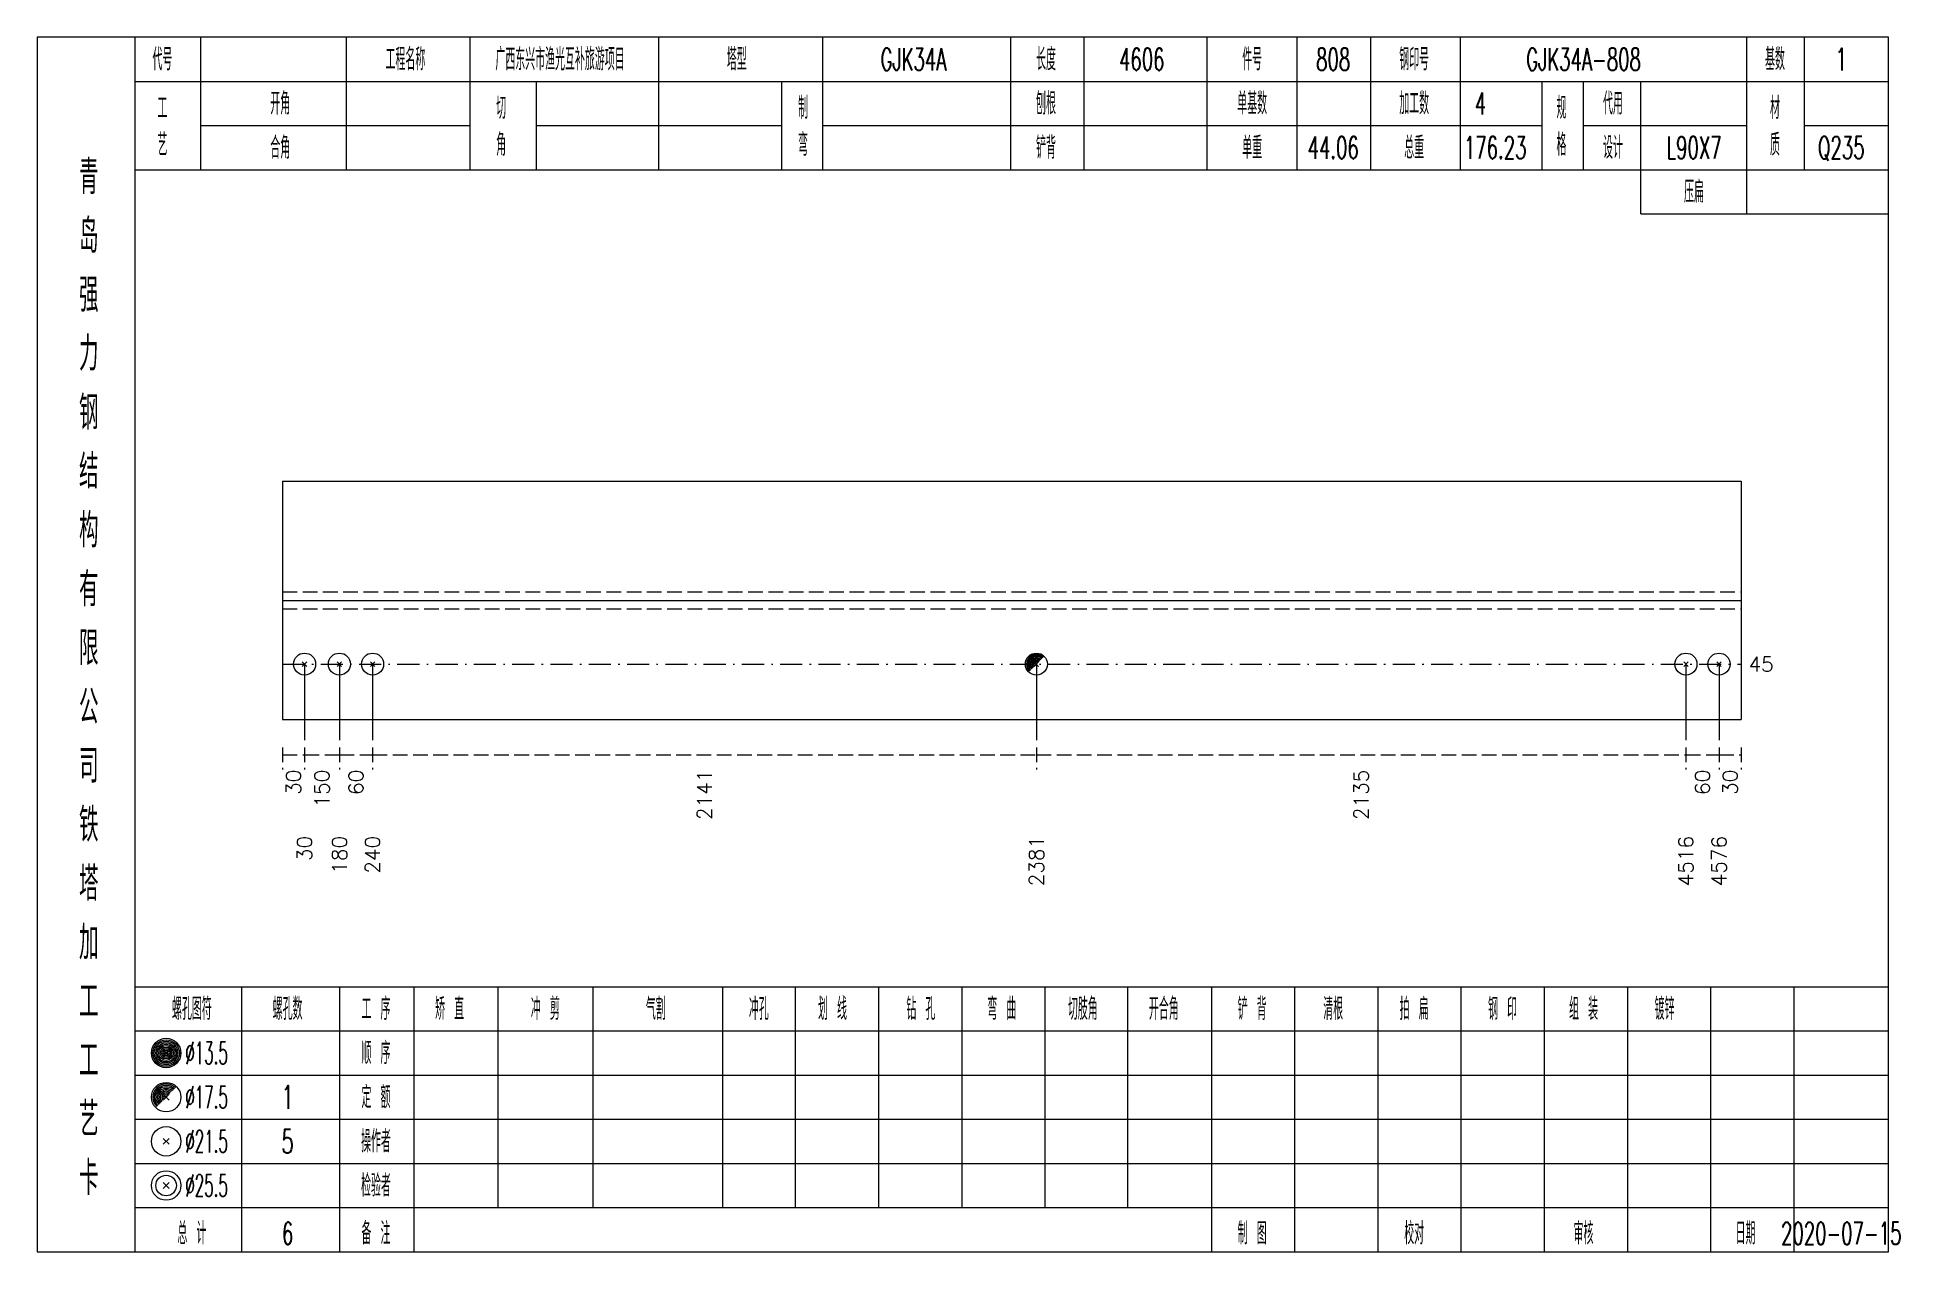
# Model space of a CAD drawing. Extents: x 0 to 2606, y -377 to 6479.
# Drawn here: x 522.8 to 775.7, y 2975 to 3140 of the extents above; entities that cross this region are included whole.
import ezdxf
from ezdxf.enums import TextEntityAlignment as Align

# ---------------------------------------------------------------- set-up
doc = ezdxf.new("R2010")
doc.units = 0
doc.header["$MEASUREMENT"] = 0
doc.linetypes.add('一点画线', pattern=[5.2, 3, -1, 0.2, -1])
doc.linetypes.add('虚线', pattern=[2.75, 2, -0.75])
doc.layers.get('0').update_dxf_attribs({"linetype": 'CONTINUOUS', "lineweight": 25})
doc.layers.add('1', color=7, linetype='CONTINUOUS', lineweight=25)
doc.layers.add('4', color=7, linetype='CONTINUOUS', lineweight=25)
doc.styles.get("Standard").update_dxf_attribs({"font": 'simplex.shx', "width": 0.7, "height": 3, "bigfont": 'gbhzfs.shx'})

msp = doc.modelspace()

# ---------------------------------------------------------------- texts
at = {"color": 7, "linetype": 'Continuous', "lineweight": 13}
msp.add_text('45', height=2, dxfattribs=at).set_placement((755.2, 3054.83), align=Align.MIDDLE_LEFT)
at = {"color": 8, "linetype": 'Continuous', "lineweight": 9}
for s, p in [('30', (557.6, 3040.5)), ('150', (561.47, 3040.5)), ('60', (566.09, 3040.5)), ('2141', (613.42, 3040.5)), ('2135', (702.6, 3040.5)), ('60', (748.95, 3040.5)), ('30', (752.7, 3040.5))]:
    msp.add_text(s, height=2, rotation=90, dxfattribs=at).set_placement(p, align=Align.MIDDLE_RIGHT)
at = {"layer": '1', "color": 7, "linetype": 'Continuous', "lineweight": 13}
for s, p in [('30', (559.1, 3031.5)), ('180', (563.84, 3031.5)), ('240', (568.34, 3031.5)), ('2381', (658.5, 3031.5)), ('4516', (746.7, 3031.5)), ('4576', (751.2, 3031.5))]:
    msp.add_text(s, height=2, rotation=90, dxfattribs=at).set_placement(p, align=Align.MIDDLE_RIGHT)
at = {"layer": '4', "color": 1, "linetype": 'Continuous', "lineweight": 13}
for s, height, width, p in [('代号', 3, 0.6, (539.8, 3137)), ('工程名称', 3, 0.6, (572.8, 3137)), ('广西东兴市渔光互补旅游项目', 3, 0.6, (593.8, 3137)), ('塔型', 3, 0.6, (617.8, 3137)), ('GJK34A', 3, 0.6, (641.8, 3137)), ('长度', 3, 0.6, (659.8, 3137)), ('4606', 3, 0.6, (672.8, 3137)), ('件号', 3, 0.6, (687.8, 3137)), ('808', 3, 0.6, (698.8, 3137)), ('钢印号', 3, 0.6, (709.8, 3137)), ('GJK34A-808', 3, 0.6, (732.8, 3137)), ('基数', 3, 0.6, (758.8, 3137)), ('1', 3, 0.6, (767.8, 3137)), ('工', 3, 0.6, (539.8, 3130.4)), ('开角', 3, 0.6, (555.8, 3131)), ('切', 3, 0.6, (585.8, 3130.4)), ('制', 3, 0.6, (626.8, 3130.4)), ('刨根', 3, 0.6, (659.8, 3131)), ('单基数', 3, 0.6, (687.8, 3131)), ('加工数', 3, 0.6, (709.8, 3131)), ('4', 3, 0.6, (718.8, 3131)), ('规', 3, 0.6, (729.8, 3130.4)), ('代用', 3, 0.6, (736.8, 3131)), ('材', 3, 0.6, (758.8, 3130.4)), ('艺', 3, 0.6, (539.8, 3125.4)), ('合角', 3, 0.6, (555.8, 3125)), ('角', 3, 0.6, (585.8, 3125.4)), ('弯', 3, 0.6, (626.8, 3125.4)), ('铲背', 3, 0.6, (659.8, 3125)), ('单重', 3, 0.6, (687.8, 3125)), ('44.06', 3, 0.6, (698.8, 3125)), ('总重', 3, 0.6, (709.8, 3125)), ('176.23', 3, 0.6, (720.8, 3125)), ('格', 3, 0.6, (729.8, 3125.4)), ('设计', 3, 0.6, (736.8, 3125)), ('L90X7', 3, 0.6, (747.8, 3125)), ('质', 3, 0.6, (758.8, 3125.4)), ('Q235', 3, 0.6, (767.8, 3125)), ('青', 4.6, 0.8, (529.8, 3121)), ('压扁', 3, 0.6, (747.8, 3119)), ('岛', 4.6, 0.8, (529.8, 3113)), ('强', 4.6, 0.8, (529.8, 3105)), ('力', 4.6, 0.8, (529.8, 3097)), ('钢', 4.6, 0.8, (529.8, 3089)), ('结', 4.6, 0.8, (529.8, 3081)), ('构', 4.6, 0.8, (529.8, 3073)), ('有', 4.6, 0.8, (529.8, 3065)), ('限', 4.6, 0.8, (529.8, 3057)), ('公', 4.6, 0.8, (529.8, 3049)), ('司', 4.6, 0.8, (529.8, 3041)), ('铁', 4.6, 0.8, (529.8, 3033)), ('塔', 4.6, 0.8, (529.8, 3025)), ('加', 4.6, 0.8, (529.8, 3017)), ('工', 4.6, 0.8, (529.8, 3009)), ('螺孔图符', 3, 0.6, (543.8, 3008)), ('螺孔数', 3, 0.6, (556.8, 3008)), ('工 序', 3, 0.6, (568.8, 3008)), ('矫 直', 3, 0.6, (578.8, 3008)), ('冲 剪', 3, 0.6, (591.8, 3008)), ('气割', 3, 0.6, (606.8, 3008)), ('冲孔', 3, 0.6, (620.8, 3008)), ('划 线', 3, 0.6, (630.8, 3008)), ('钻 孔', 3, 0.6, (642.8, 3008)), ('弯 曲', 3, 0.6, (653.8, 3008)), ('切肢角', 3, 0.6, (664.8, 3008)), ('开合角', 3, 0.6, (675.8, 3008)), ('铲 背', 3, 0.6, (687.8, 3008)), ('清根', 3, 0.6, (698.8, 3008)), ('拍 扁', 3, 0.6, (709.8, 3008)), ('钢 印', 3, 0.6, (721.8, 3008)), ('组 装', 3, 0.6, (732.8, 3008)), ('镀锌', 3, 0.6, (743.8, 3008)), ('工', 4.6, 0.8, (529.8, 3001)), ('%%C13.5', 3, 0.5, (545.8, 3002)), ('顺 序', 3, 0.6, (568.8, 3002)), ('%%C17.5', 3, 0.5, (545.8, 2996)), ('1', 3.2, 0.6, (556.8, 2996)), ('定 额', 3, 0.6, (568.8, 2996)), ('艺', 4.6, 0.8, (529.8, 2993)), ('%%C21.5', 3, 0.5, (545.8, 2990)), ('5', 3.2, 0.6, (556.8, 2990)), ('操作者', 3, 0.6, (568.8, 2990)), ('卡', 4.6, 0.8, (529.8, 2985)), ('%%C25.5', 3, 0.5, (545.8, 2984)), ('检验者', 3, 0.6, (568.8, 2984)), ('总 计', 3, 0.6, (543.8, 2977.5)), ('6', 3, 0.6, (556.8, 2977.5)), ('备 注', 3, 0.6, (568.8, 2977.5)), ('制 图', 3, 0.6, (687.8, 2977.5)), ('校对', 3, 0.6, (709.8, 2977.5)), ('审核', 3, 0.6, (732.8, 2977.5)), ('日期', 3, 0.6, (754.8, 2977.5)), ('2020-07-15', 3, 0.6, (767.8, 2977.5))]:
    msp.add_text(s, height=height, dxfattribs=dict(at, width=width)).set_placement(p, align=Align.MIDDLE_CENTER)

# ---------------------------------------------------------------- linework, layer by layer
at = {"color": 7, "linetype": 'Continuous', "lineweight": 18}
for p, q in [((556.1, 3079.67), (556.1, 3047.33)), ((556.1, 3079.67), (754.2, 3079.67)), ((754.2, 3079.67), (754.2, 3047.33)), ((556.1, 3063.5), (754.2, 3063.5))]:
    msp.add_line(p, q, dxfattribs=at)
at = {"color": 1, "linetype": '虚线', "lineweight": 18}
for p, q in [((556.1, 3064.67), (754.2, 3064.67)), ((556.1, 3062.33), (754.2, 3062.33))]:
    msp.add_line(p, q, dxfattribs=at)
at = {"color": 3, "linetype": '一点画线', "lineweight": 13}
msp.add_line((556.1, 3054.83), (754.2, 3054.83), dxfattribs=at)
at = {"color": 7, "linetype": 'Continuous', "lineweight": 13}
for p, q in [((559.1, 3054.83), (559.1, 3044.5)), ((563.84, 3054.83), (563.84, 3044.5)), ((568.34, 3054.83), (568.34, 3044.5)), ((658.5, 3054.83), (658.5, 3044.5)), ((746.7, 3054.83), (746.7, 3044.5)), ((751.2, 3054.83), (751.2, 3044.5))]:
    msp.add_line(p, q, dxfattribs=at)
at = {"color": 8, "linetype": '虚线', "lineweight": 9}
for p, q in [((556.1, 3043.5), (556.1, 3040.5)), ((559.1, 3043.5), (559.1, 3040.5)), ((559.1, 3043.5), (559.1, 3040.5)), ((563.84, 3043.5), (563.84, 3040.5)), ((563.84, 3043.5), (563.84, 3040.5)), ((568.34, 3043.5), (568.34, 3040.5)), ((568.34, 3043.5), (568.34, 3040.5)), ((658.5, 3043.5), (658.5, 3040.5)), ((658.5, 3043.5), (658.5, 3040.5)), ((746.7, 3043.5), (746.7, 3040.5)), ((746.7, 3043.5), (746.7, 3040.5)), ((751.2, 3043.5), (751.2, 3040.5)), ((751.2, 3043.5), (751.2, 3040.5)), ((754.2, 3043.5), (754.2, 3040.5)), ((556.1, 3042.5), (559.1, 3042.5)), ((559.1, 3042.5), (563.84, 3042.5)), ((563.84, 3042.5), (568.34, 3042.5)), ((568.34, 3042.5), (658.5, 3042.5)), ((658.5, 3042.5), (746.7, 3042.5)), ((746.7, 3042.5), (751.2, 3042.5)), ((751.2, 3042.5), (754.2, 3042.5))]:
    msp.add_line(p, q, dxfattribs=at)
at = {"layer": '1', "color": 7, "linetype": 'Continuous', "lineweight": 13}
for p, q in [((558.8, 3054.53), (559.4, 3055.13)), ((559.4, 3054.53), (558.8, 3055.13)), ((563.54, 3054.53), (564.14, 3055.13)), ((564.14, 3054.53), (563.54, 3055.13)), ((568.04, 3054.53), (568.64, 3055.13)), ((568.64, 3054.53), (568.04, 3055.13)), ((746.4, 3054.53), (747, 3055.13)), ((747, 3054.53), (746.4, 3055.13)), ((750.9, 3054.53), (751.5, 3055.13)), ((751.5, 3054.53), (750.9, 3055.13))]:
    msp.add_line(p, q, dxfattribs=at)
at = {"layer": '1', "color": 7, "linetype": 'Continuous', "lineweight": 0}
for p, q in [((658.2, 3054.53), (658.8, 3055.13)), ((658.2, 3055.13), (658.8, 3054.53))]:
    msp.add_line(p, q, dxfattribs=at)
at = {"layer": '1', "color": 7, "linetype": 'Continuous', "lineweight": 18}
msp.add_line((556.1, 3047.33), (754.2, 3047.33), dxfattribs=at)
at = {"layer": '1', "color": 7, "linetype": 'Continuous', "lineweight": 13}
for centre in [(559.1, 3054.83), (563.84, 3054.83), (568.34, 3054.83), (658.5, 3054.83), (746.7, 3054.83), (751.2, 3054.83)]:
    msp.add_circle(centre, 1.5, dxfattribs=at)
for radius in [1.35, 1.2, 1.05, 0.9, 0.75, 0.6, 0.45, 0.3, 0.15]:
    msp.add_arc((658.5, 3054.83), radius, 45, 225, dxfattribs=at)
at = {"layer": '4', "color": 1, "linetype": 'Continuous', "lineweight": 18}
for p, q in [((536.1, 2975), (536.1, 3140)), ((545, 3122), (545, 3140)), ((564.8, 3122), (564.8, 3140)), ((581.6, 3122), (581.6, 3140)), ((607.2, 3122), (607.2, 3140)), ((629.5, 3122), (629.5, 3140)), ((655, 3122), (655, 3140)), ((665, 3122), (665, 3140)), ((681.7, 3122), (681.7, 3140)), ((693.9, 3122), (693.9, 3140)), ((703.9, 3122), (703.9, 3140)), ((716.1, 3122), (716.1, 3140)), ((755, 3116), (755, 3140)), ((762.8, 3122), (762.8, 3140)), ((536.1, 3134), (774.2, 3134)), ((590.6, 3122), (590.6, 3134)), ((623.9, 3122), (623.9, 3134)), ((727.2, 3122), (727.2, 3134)), ((732.8, 3122), (732.8, 3134)), ((740.6, 3116), (740.6, 3134)), ((545, 3128), (581.6, 3128)), ((590.6, 3128), (623.9, 3128)), ((629.5, 3128), (727.2, 3128)), ((732.8, 3128), (755, 3128)), ((762.8, 3128), (774.2, 3128)), ((536.1, 3122), (774.2, 3122)), ((740.6, 3116), (774.2, 3116)), ((536.1, 3011), (774.2, 3011)), ((550.6, 2975), (550.6, 3011)), ((563.9, 2975), (563.9, 3011)), ((574, 2975), (574, 3011)), ((585.4, 2981), (585.4, 3011)), ((598.3, 2981), (598.3, 3011)), ((615.9, 2981), (615.9, 3011)), ((625.8, 2981), (625.8, 3011)), ((637.1, 2981), (637.1, 3011)), ((648.4, 2981), (648.4, 3011)), ((659.7, 2981), (659.7, 3011)), ((670.9, 2981), (670.9, 3011)), ((682.3, 2981), (682.3, 3011)), ((693.6, 2981), (693.6, 3011)), ((704.9, 2981), (704.9, 3011)), ((716.2, 2981), (716.2, 3011)), ((727.5, 2981), (727.5, 3011)), ((738.8, 2981), (738.8, 3011)), ((750.1, 2981), (750.1, 3011)), ((761.4, 2981), (761.4, 3011)), ((536.1, 3005), (774.2, 3005)), ((536.1, 2999), (774.2, 2999)), ((536.1, 2993), (774.2, 2993)), ((536.1, 2987), (774.2, 2987)), ((536.1, 2981), (774.2, 2981)), ((682.3, 2975), (682.3, 2981)), ((693.6, 2975), (693.6, 2981)), ((704.9, 2975), (704.9, 2981)), ((716.2, 2975), (716.2, 2981)), ((727.5, 2975), (727.5, 2981)), ((738.8, 2975), (738.8, 2981)), ((750.1, 2975), (750.1, 2981)), ((761.4, 2975), (761.4, 2981))]:
    msp.add_line(p, q, dxfattribs=at)
at = {"layer": '4', "color": 7, "linetype": 'Continuous', "lineweight": 13}
for p, q in [((540.1, 3001.8), (540.5, 3002.2)), ((540.5, 3001.8), (540.1, 3002.2)), ((539.9, 2989.6), (540.7, 2990.4)), ((540.7, 2989.6), (539.9, 2990.4)), ((539.9, 2983.6), (540.7, 2984.4)), ((540.7, 2983.6), (539.9, 2984.4))]:
    msp.add_line(p, q, dxfattribs=at)
at = {"layer": '4', "color": 7, "linetype": 'Continuous', "lineweight": 0}
for p, q in [((539.9, 2995.6), (540.7, 2996.4)), ((539.9, 2996.4), (540.7, 2995.6))]:
    msp.add_line(p, q, dxfattribs=at)
at = {"layer": '4', "color": 1, "linetype": 'Continuous', "lineweight": 18}
msp.add_lwpolyline([(522.8, 3140), (522.8, 2975), (774.2, 2975), (774.2, 3140)], close=True, dxfattribs=at)
at = {"layer": '4', "color": 7, "linetype": 'Continuous', "lineweight": 13}
for centre, radius in [((540.3, 3002), 2), ((540.3, 3002), 1.8), ((540.3, 3002), 1.6), ((540.3, 3002), 1.4), ((540.3, 3002), 1.2), ((540.3, 3002), 1), ((540.3, 3002), 0.8), ((540.3, 3002), 0.6), ((540.3, 3002), 0.4), ((540.3, 3002), 0.2), ((540.3, 2996), 2), ((540.3, 2990), 2), ((540.3, 2984), 2), ((540.3, 2984), 1.4)]:
    msp.add_circle(centre, radius, dxfattribs=at)
for radius in [1.8, 1.6, 1.4, 1.2, 1, 0.8, 0.6, 0.4, 0.2]:
    msp.add_arc((540.3, 2996), radius, 45, 225, dxfattribs=at)

msp.set_redraw_order([(e.dxf.handle, doc.entitydb.next_handle()) for e in msp.query("TEXT MTEXT ATTDEF DIMENSION ARC_DIMENSION")])  # texts and dimensions are drawn at this point

doc.saveas('drawing.dxf')
